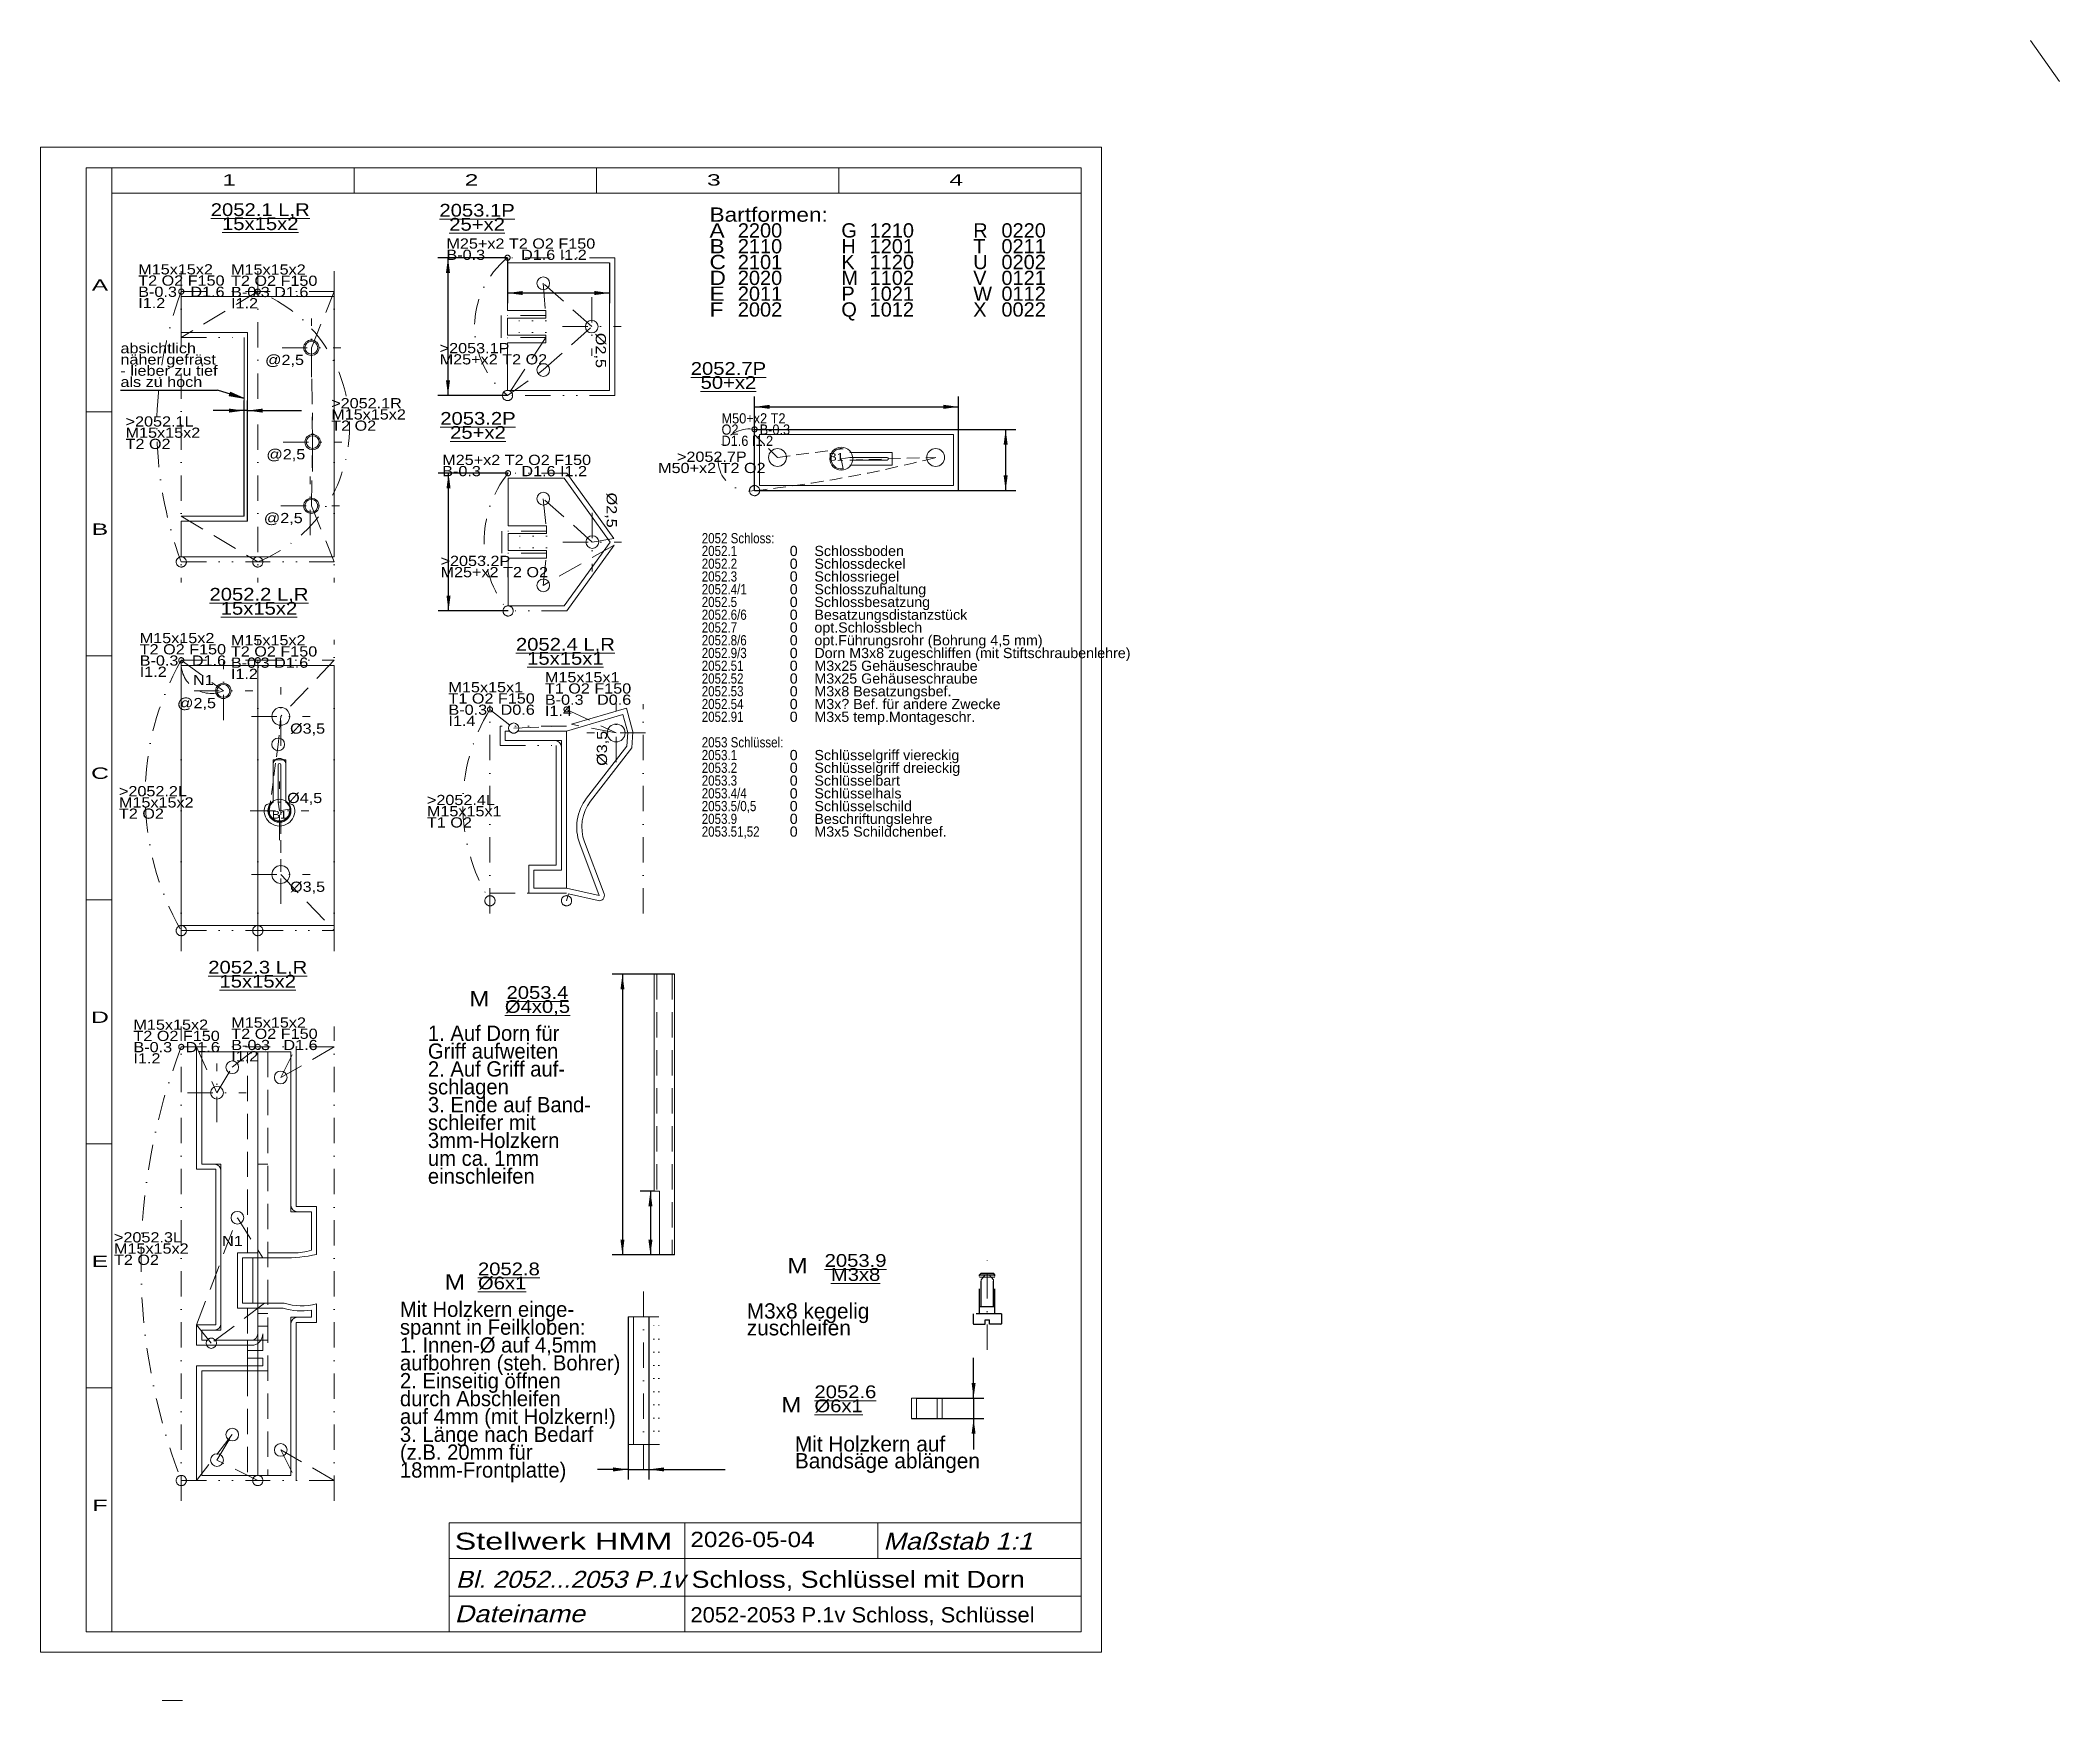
# Model space of a CAD drawing. Extents: x 1 to 397, y -8 to 317.
import ezdxf
from ezdxf.enums import TextEntityAlignment as Align

# ---------------------------------------------------------------- set-up
doc = ezdxf.new("R2010")
doc.units = 0
doc.header["$LTSCALE"] = 9.918776
for name, pattern in [('DASHDOT', [1, 0.5, -0.25, 0, -0.25]), ('DASHED', [0.75, 0.5, -0.25]), ('DIVIDE', [1.25, 0.5, -0.25, 0, -0.25, 0, -0.25]), ('DOT', [0.25, 0, -0.25]), ('HIDDEN', [0.375, 0.25, -0.125]), ('PHANTOM', [2.5, 1.25, -0.25, 0.25, -0.25, 0.25, -0.25])]:
    doc.linetypes.add(name, pattern=pattern)
for name, color, linetype, lineweight in [('2052_1_2_7_8 GEHÄUSE', 7, 'CONTINUOUS', 18), ('2052_1L', 30, 'CONTINUOUS', 13), ('2052_1R', 34, 'CONTINUOUS', 13), ('2052_2L', 30, 'CONTINUOUS', 13), ('2052_2R', 34, 'CONTINUOUS', 13), ('2052_2R~A', 5, 'CONTINUOUS', 13), ('2052_3 RIEGEL', 230, 'CONTINUOUS', 18), ('2052_3L', 30, 'CONTINUOUS', 13), ('2052_3R', 34, 'CONTINUOUS', 13), ('2052_4 ZUHALTUNG', 94, 'CONTINUOUS', 18), ('2052_4L', 30, 'CONTINUOUS', 13), ('2052_4R', 34, 'CONTINUOUS', 13), ('2052_5_6 BESATZUNG', 8, 'CONTINUOUS', 18), ('2052_5Y', 30, 'CONTINUOUS', 13), ('2052_7P', 30, 'CONTINUOUS', 13), ('2052_7P~A', 5, 'CONTINUOUS', 13), ('2052___ SCHLOSS MIT DORN', 190, 'CONTINUOUS', 13), ('2053_1-4 SCHLÜSSEL', 190, 'CONTINUOUS', 18), ('2053_1P', 11, 'CONTINUOUS', 13), ('2053_2P', 11, 'CONTINUOUS', 13), ('BEMASSUNG', 7, 'CONTINUOUS', 25), ('BESCHRIFTUNG', 7, 'CONTINUOUS', 25), ('HILFSLINIEN', 3, 'CONTINUOUS', 0), ('KONSTRUKTION', 7, 'CONTINUOUS', 0), ('MASSGRENZEN', 172, 'CONTINUOUS', 25), ('MASSLINIEN', 172, 'CONTINUOUS', 25), ('MASSTEXTE', 212, 'CONTINUOUS', 25), ('MITTELLINIEN', 5, 'DASHDOT', 13), ('PFADE', 30, 'CONTINUOUS', 13), ('STANDARD', 7, 'CONTINUOUS', 0), ('UNSICHTBARE', 92, 'DASHED', 25)]:
    doc.layers.add(name, color=color, linetype=linetype, lineweight=lineweight)
doc.styles.add('Arial', font='arial.ttf')

msp = doc.modelspace()

# ---------------------------------------------------------------- texts
at = {"layer": '2052_1L', "insert": (20.18, 264.48), "char_height": 2, "attachment_point": 7, "line_spacing_factor": 0.66, "style": 'Arial'}
msp.add_mtext('\\W1.135084;M15x15x2 \\PT2 O2 F150\\PB-0.3   D1.6\\PI1.2', dxfattribs=at)
at = {"layer": '2052_1R', "insert": (38.37, 264.44), "char_height": 2, "attachment_point": 7, "line_spacing_factor": 0.66, "style": 'Arial'}
msp.add_mtext('\\W1.135084;M15x15x2 \\PT2 O2 F150\\PB-0.3 D1.6\\PI1.2', dxfattribs=at)
at = {"layer": '2052_2L', "linetype": 'PHANTOM', "style": 'Arial', "width": 1.135027}
msp.add_text('N1', height=2, dxfattribs=at).set_placement((30.91, 190.58))
at = {"layer": '2052_2L', "insert": (20.47, 192.2), "char_height": 2, "attachment_point": 7, "line_spacing_factor": 0.66, "style": 'Arial'}
msp.add_mtext('\\W1.135084;M15x15x2 \\PT2 O2 F150\\PB-0.3   D1.6\\PI1.2', dxfattribs=at)
at = {"layer": '2052_2R', "insert": (38.34, 191.78), "char_height": 2, "attachment_point": 7, "line_spacing_factor": 0.66, "style": 'Arial'}
msp.add_mtext('\\W1.135084;M15x15x2 \\PT2 O2 F150\\PB-0.3 D1.6\\PI1.2', dxfattribs=at)
at = {"layer": '2052_2R~A', "style": 'Arial', "width": 1.13502}
msp.add_text('B1', height=1.5, dxfattribs=at).set_placement((46.39, 164.43))
at = {"layer": '2052_3L', "linetype": 'DASHED', "style": 'Arial', "width": 1.135027}
msp.add_text('N1', height=2, dxfattribs=at).set_placement((38.65, 81.61), align=Align.MIDDLE_CENTER)
at = {"layer": '2052_3L', "insert": (19.24, 116.42), "char_height": 2, "attachment_point": 7, "line_spacing_factor": 0.66, "style": 'Arial'}
msp.add_mtext('\\W1.135084;M15x15x2 \\PT2 O2 F150\\PB-0.3   D1.6\\PI1.2', dxfattribs=at)
at = {"layer": '2052_3R', "insert": (38.42, 116.84), "char_height": 2, "attachment_point": 7, "line_spacing_factor": 0.66, "style": 'Arial'}
msp.add_mtext('\\W1.135084;M15x15x2 \\PT2 O2 F150\\PB-0.3   D1.6\\PI1.2', dxfattribs=at)
at = {"layer": '2052_4L', "insert": (80.98, 182.56), "char_height": 2, "attachment_point": 7, "line_spacing_factor": 0.66, "style": 'Arial'}
msp.add_mtext('\\W1.135085;M15x15x1\\PT1 O2 F150\\PB-0.3   D0.6\\PI1.4', dxfattribs=at)
at = {"layer": '2052_4R', "insert": (99.88, 184.52), "char_height": 2, "attachment_point": 7, "line_spacing_factor": 0.66, "style": 'Arial'}
msp.add_mtext('\\W1.135085;M15x15x1\\PT1 O2 F150\\PB-0.3   D0.6\\PI1.4', dxfattribs=at)
at = {"layer": '2052_7P', "insert": (134.5, 237.44), "char_height": 2, "attachment_point": 7, "line_spacing_factor": 0.66, "style": 'Arial'}
msp.add_mtext('\\W0.891762;M50+x2 T2\\PO2      B-0.3 \\PD1.6 I1.2', dxfattribs=at)
at = {"layer": '2052_7P~A', "style": 'Arial', "width": 1.13502}
msp.add_text('B1', height=1.5, dxfattribs=at).set_placement((155.5, 234.56))
at = {"layer": '2052___ SCHLOSS MIT DORN', "style": 'Arial', "width": 1.135019}
for p in [(85.05, 127.62), (147.4, 75.31), (80.26, 72.11), (146.2, 48.02)]:
    msp.add_text('M', height=3, dxfattribs=at).set_placement(p)
at = {"layer": '2052___ SCHLOSS MIT DORN', "style": 'Arial'}
for s, insert, char_height, attachment_point, line_spacing_factor in [('\\W1.135101;\\L2052.1 L,R\\P15x15x2', (44.09, 282.38), 2.5, 5, 0.66), ('\\W1.135098;\\L2053.1P\\P25+x2', (86.59, 282.26), 2.5, 5, 0.66), ('\\W1.135110;>2053.1P\\PM25+x2 T2 O2', (79.26, 253.41), 2, 7, 0.66), ('\\W1.135098;\\L2052.7P\\P50+x2', (135.85, 251.25), 2.5, 5, 0.66), ('\\W1.135145;>2052.1L\\PM15x15x2\\PT2 O2', (17.7, 236.83), 2, 7, 0.66), ('\\W1.135098;\\L2053.2P\\P25+x2', (86.76, 241.47), 2.5, 5, 0.66), ('\\W1.135110;>2052.7P\\PM50+x2 T2 O2', (132.6, 234.23), 2, 5, 0.66), ('\\W0.810867;2052 Schloss:\\P2052.1\\P2052.2\\P2052.3\\P2052.4/1\\P2052.5\\P2052.6/6\\P2052.7\\P2052.8/6\\P2052.9/3\\P2052.51\\P2052.52\\P2052.53\\P2052.54\\P2052.91\\P\\P2053 Schlüssel:\\P2053.1\\P2053.2\\P2053.3\\P2053.4/4\\P2053.5/0,5\\P2053.9\\P2053.51,52', (130.62, 220.38), 2, 1, 0.75), ('\\W1.000000;\\P0\\P0\\P0\\P0\\P0\\P0\\P0\\P0\\P0\\P0\\P0\\P0\\P0\\P0\\P\\P\\P0\\P0\\P0\\P0\\P0\\P0\\P0', (147.87, 220.38), 2, 1, 0.75), ('\\W1.000000;\\PSchlossboden\\PSchlossdeckel\\PSchlossriegel\\PSchlosszuhaltung\\PSchlossbesatzung\\PBesatzungsdistanzstück\\Popt.Schlossblech\\Popt.Führungsrohr (Bohrung 4,5 mm)\\PDorn M3x8 zugeschliffen (mit Stiftschraubenlehre)\\PM3x25 Gehäuseschraube \\PM3x25 Gehäuseschraube \\PM3x8 Besatzungsbef.   \\PM3x? Bef. für andere Zwecke\\PM3x5 temp.Montageschr.\\P\\P\\PSchlüsselgriff viereckig\\PSchlüsselgriff dreieckig\\PSchlüsselbart\\PSchlüsselhals\\PSchlüsselschild\\PBeschriftungslehre\\PM3x5 Schildchenbef.   \\P', (152.7, 220.38), 2, 1, 0.75), ('\\W1.135110;>2053.2P\\PM25+x2 T2 O2', (79.43, 211.7), 2, 7, 0.66), ('\\W1.135101;\\L2052.2 L,R\\P15x15x2', (43.84, 206.99), 2.5, 5, 0.66), ('\\W1.135101;\\L2052.4 L,R\\P15x15x1', (103.9, 197.18), 2.5, 5, 0.66), ('\\W1.135145;>2052.2L\\PM15x15x2\\PT2 O2', (16.4, 164.36), 2, 7, 0.66), ('\\W1.135145;>2052.4L\\PM15x15x1\\PT1 O2', (76.76, 162.64), 2, 7, 0.66), ('\\W1.135101;\\L2052.3 L,R\\P15x15x2', (43.6, 133.89), 2.5, 5, 0.66), ('\\W1.135138;\\L2053.4\\PØ4x0,5', (98.42, 128.72), 2.5, 5, 0.66), ('\\W1.135145;>2052.3L\\PM15x15x2\\PT2 O2', (15.43, 76.91), 2, 7, 0.66), ('\\W1.135138;\\L2052.8\\PØ6x1', (86.76, 72.05), 2.5, 7, 0.66), ('\\W1.135138;\\L2053.9\\PM3x8', (160.77, 76.41), 2.5, 5, 0.66), ('\\W1.135138;\\L2052.6\\PØ6x1', (152.71, 47.97), 2.5, 7, 0.66)]:
    msp.add_mtext(s, dxfattribs=dict(at, insert=insert, char_height=char_height, attachment_point=attachment_point, line_spacing_factor=line_spacing_factor))
at = {"layer": '2053_1P', "insert": (80.58, 273.9), "char_height": 2, "attachment_point": 7, "line_spacing_factor": 0.66, "style": 'Arial'}
msp.add_mtext('\\W1.135099;M25+x2 T2 O2 F150\\PB-0.3        D1.6 I1.2', dxfattribs=at)
at = {"layer": '2053_2P', "insert": (79.76, 231.5), "char_height": 2, "attachment_point": 7, "line_spacing_factor": 0.66, "style": 'Arial'}
msp.add_mtext('\\W1.135099;M25+x2 T2 O2 F150\\PB-0.3         D1.6 I1.2', dxfattribs=at)
at = {"layer": 'BESCHRIFTUNG', "style": 'Arial', "width": 1.135086}
for s, rotation, p in [('Ø2,5', 270, (109.85, 259.62)), ('Ø2,5', 270, (111.98, 228.31)), ('Ø3,5', 90, (112.06, 174.75))]:
    msp.add_text(s, height=2, rotation=rotation, dxfattribs=at).set_placement(p)
for s, p in [('Ø3,5', (49.93, 181.06)), ('Ø4,5', (49.36, 167.46)), ('Ø3,5', (49.93, 150.06))]:
    msp.add_text(s, height=2, dxfattribs=at).set_placement(p)
at = {"layer": 'BESCHRIFTUNG', "style": 'Arial'}
for s, height, width, p in [('Stellwerk HMM', 3.325, 1.365378, (82.2, 24.44)), ('2026-05-04', 3, 1.135137, (128.4, 24.62)), ('2052-2053 P.1v Schloss, Schlüssel', 3, 1.026846, (128.4, 9.85))]:
    msp.add_text(s, height=height, dxfattribs=dict(at, width=width)).set_placement(p, align=Align.TOP_LEFT)
at = {"layer": 'BESCHRIFTUNG', "style": 'Arial', "oblique": 15}
for s, width, p in [('Maßstab 1:1', 1.134935, (166.2, 24.44)), ('Bl. 2052...2053 P.1v', 1.072852, (82.42, 16.96)), ('Dateiname', 1.135074, (82.2, 10.22))]:
    msp.add_text(s, height=3.325, dxfattribs=dict(at, width=width)).set_placement(p, align=Align.TOP_LEFT)
at = {"layer": 'BESCHRIFTUNG', "attachment_point": 1, "style": 'Arial'}
for s, insert, char_height, line_spacing_factor in [('\\W1.135076;Bartformen:\\PA\\PB\\PC\\PD\\PE\\PF', (132.15, 284.21), 2.8, 0.664286), ('\\W1.000000;\\P2200\\P2110\\P2101\\P2020\\P2011\\P2002', (137.69, 284.21), 2.8, 0.664286), ('\\W1.000000;\\PG\\PH\\PK\\PM\\PP\\PQ', (157.98, 284.21), 2.8, 0.664286), ('\\W1.000000;\\P1210\\P1201\\P1120\\P1102\\P1021\\P1012', (163.52, 284.21), 2.8, 0.664286), ('\\W1.000000;\\PR\\PT\\PU\\PV\\PW\\PX', (183.83, 284.21), 2.8, 0.664286), ('\\W1.000000;\\P0220\\P0211\\P0202\\P0121\\P0112\\P0022', (189.36, 284.21), 2.8, 0.664286), ('\\W0.945986;1. Auf Dorn für\\PGriff aufweiten\\P2. Auf Griff auf-\\Pschlagen\\P3. Ende auf Band-\\Pschleifer mit\\P3mm-Holzkern\\Pum ca. 1mm\\Peinschleifen', (76.95, 123.85), 3, 0.7), ('\\W0.945946;Mit Holzkern einge-\\Pspannt in Feilkloben:\\P1. Innen-Ø auf 4,5mm \\Paufbohren (steh. Bohrer)\\P2. Einseitig öffnen\\Pdurch Abschleifen\\Pauf 4mm (mit Holzkern!)\\P3. Länge nach Bedarf \\P(z.B. 20mm für\\P18mm-Frontplatte)', (71.47, 69.74), 3, 0.7), ('\\W1.134980;Schloss, Schlüssel mit Dorn\\P', (128.62, 16.96), 3.325, 0.66)]:
    msp.add_mtext(s, dxfattribs=dict(at, insert=insert, char_height=char_height, line_spacing_factor=line_spacing_factor))
at = {"layer": 'BESCHRIFTUNG', "linetype": 'HIDDEN', "line_spacing_factor": 0.66, "style": 'Arial'}
for s, insert, char_height, attachment_point in [('\\W1.135044;absichtlich\\Pnäher gefräst\\P- lieber zu tief\\Pals zu hoch', (16.69, 248.99), 2, 7), ('\\W0.972809;M3x8 kegelig \\Pzuschleifen', (139.45, 63.07), 3, 7), ('\\W0.972781;Mit Holzkern auf\\PBandsäge ablängen', (148.88, 43.35), 3, 1)]:
    msp.add_mtext(s, dxfattribs=dict(at, insert=insert, char_height=char_height, attachment_point=attachment_point))
at = {"layer": 'PFADE', "insert": (58, 240.41), "char_height": 2, "attachment_point": 7, "line_spacing_factor": 0.66, "style": 'Arial'}
msp.add_mtext('\\W1.135110;>2052.1R\\PM15x15x2\\PT2 O2', dxfattribs=at)
at = {"layer": 'STANDARD', "style": 'Arial'}
for s, width, p in [('1', 1.547923, (38, 290.72)), ('2', 1.547922, (85.5, 290.72)), ('3', 1.547923, (133, 290.72)), ('4', 1.547923, (180.5, 290.72)), ('A', 1.547987, (12.68, 270.1)), ('B', 1.547987, (12.68, 222.26)), ('C', 1.548103, (12.68, 174.43)), ('D', 1.548104, (12.68, 126.6)), ('E', 1.547987, (12.68, 78.76)), ('F', 1.547769, (12.68, 30.93))]:
    msp.add_text(s, height=2.23, dxfattribs=dict(at, width=width)).set_placement(p, align=Align.TOP_CENTER)

# ---------------------------------------------------------------- blocks, each defined once
blk = doc.blocks.new('D684288768')
at = {"layer": 'MASSGRENZEN'}
for points in [[(92.56, 267.43), (95.54, 267.83), (95.54, 267.04)], [(112.56, 267.43), (109.59, 267.04), (109.59, 267.83)]]:
    blk.add_solid(points, dxfattribs=at)
at = {"layer": 'MASSLINIEN', "color": 172}
for p, q in [((92.56, 274.35), (92.56, 265.43)), ((112.56, 273.35), (112.56, 265.43)), ((112.56, 267.43), (92.56, 267.43))]:
    blk.add_line(p, q, dxfattribs=at)
blk = doc.blocks.new('D684289024')
at = {"layer": 'MASSGRENZEN'}
for points in [[(80.89, 274.35), (81.28, 271.38), (80.49, 271.38)], [(80.89, 247.35), (80.49, 250.33), (81.28, 250.33)]]:
    blk.add_solid(points, dxfattribs=at)
at = {"layer": 'MASSLINIEN', "color": 172}
for p, q in [((92.56, 274.35), (78.89, 274.35)), ((80.89, 247.35), (80.89, 274.35)), ((92.56, 247.35), (78.89, 247.35))]:
    blk.add_line(p, q, dxfattribs=at)
blk = doc.blocks.new('D684288512')
at = {"layer": 'MASSGRENZEN'}
for points in [[(80.99, 232.12), (81.39, 229.15), (80.6, 229.15)], [(80.99, 205.12), (80.6, 208.1), (81.39, 208.1)]]:
    blk.add_solid(points, dxfattribs=at)
at = {"layer": 'MASSLINIEN', "color": 172}
for p, q in [((92.67, 232.12), (78.99, 232.12)), ((80.99, 205.12), (80.99, 232.12)), ((92.67, 205.12), (78.99, 205.12))]:
    blk.add_line(p, q, dxfattribs=at)
blk = doc.blocks.new('@2.5l', base_point=(76.26, 279.02))
at = {"layer": 'MITTELLINIEN'}
for p, q in [((76.26, 273.27), (76.26, 284.77)), ((70.51, 279.02), (82.01, 279.02))]:
    blk.add_line(p, q, dxfattribs=at)
at = {"layer": 'BESCHRIFTUNG', "style": 'Arial', "width": 1.135113}
blk.add_text('@2,5', height=2, dxfattribs=at).set_placement((67.19, 275.63))
blk = doc.blocks.new('X', base_point=(104.55, 209.85))
at = {"layer": 'MITTELLINIEN'}
for p, q in [((104.55, 204.1), (104.55, 215.6)), ((98.8, 209.85), (110.3, 209.85))]:
    blk.add_line(p, q, dxfattribs=at)
blk = doc.blocks.new('D684288256')
at = {"layer": 'MASSGRENZEN'}
for points in [[(115.08, 133.89), (115.47, 130.92), (114.69, 130.92)], [(115.08, 78.89), (114.69, 81.87), (115.47, 81.87)]]:
    blk.add_solid(points, dxfattribs=at)
at = {"layer": 'MASSLINIEN', "color": 172}
for p, q in [((125.31, 133.89), (113.08, 133.89)), ((115.08, 133.89), (115.08, 78.89)), ((125.31, 78.89), (113.08, 78.89))]:
    blk.add_line(p, q, dxfattribs=at)
blk = doc.blocks.new('D684288000')
at = {"layer": 'MASSGRENZEN'}
for points in [[(183.9, 50.8), (183.51, 53.78), (184.29, 53.78)], [(183.9, 46.8), (184.29, 43.83), (183.51, 43.83)]]:
    blk.add_solid(points, dxfattribs=at)
at = {"layer": 'MASSLINIEN', "color": 172}
for p, q in [((183.9, 50.8), (183.9, 58.7)), ((172.73, 50.8), (185.9, 50.8)), ((183.9, 50.8), (183.9, 46.8)), ((171.73, 46.8), (185.9, 46.8)), ((183.9, 46.8), (183.9, 40.76))]:
    blk.add_line(p, q, dxfattribs=at)
blk = doc.blocks.new('D684287488')
at = {"layer": 'MASSGRENZEN'}
for points in [[(116.23, 36.84), (113.26, 36.45), (113.26, 37.23)], [(120.23, 36.84), (123.2, 37.23), (123.2, 36.45)]]:
    blk.add_solid(points, dxfattribs=at)
at = {"layer": 'MASSLINIEN', "color": 172}
for p, q in [((116.23, 66.75), (116.23, 34.84)), ((120.23, 66.75), (120.23, 34.84)), ((116.23, 36.84), (110.19, 36.84)), ((116.23, 36.84), (120.23, 36.84)), ((120.23, 36.84), (135.18, 36.84))]:
    blk.add_line(p, q, dxfattribs=at)
blk = doc.blocks.new('D684300032')
at = {"layer": 'MASSGRENZEN'}
for points in [[(40.91, 244.39), (37.94, 243.99), (37.94, 244.78)], [(41.61, 244.39), (44.58, 244.78), (44.58, 243.99)]]:
    blk.add_solid(points, dxfattribs=at)
at = {"layer": 'MASSLINIEN', "color": 172}
for p, q in [((40.91, 223.72), (40.91, 246.39)), ((41.61, 222.72), (41.61, 246.39)), ((40.91, 244.39), (34.87, 244.39)), ((41.61, 244.39), (40.91, 244.39)), ((41.61, 244.39), (52.15, 244.39))]:
    blk.add_line(p, q, dxfattribs=at)
blk = doc.blocks.new('D684290816')
at = {"layer": 'MASSGRENZEN'}
for points in [[(140.97, 245.12), (143.95, 245.52), (143.95, 244.73)], [(180.97, 245.12), (178, 244.73), (178, 245.52)]]:
    blk.add_solid(points, dxfattribs=at)
at = {"layer": 'MASSLINIEN', "color": 172}
for p, q in [((140.97, 228.7), (140.97, 247.12)), ((180.97, 228.7), (180.97, 247.12)), ((140.97, 245.12), (180.97, 245.12))]:
    blk.add_line(p, q, dxfattribs=at)
blk = doc.blocks.new('D684299008')
at = {"layer": 'MASSGRENZEN'}
for points in [[(190.18, 240.7), (190.58, 237.72), (189.79, 237.72)], [(190.18, 228.7), (189.79, 231.67), (190.58, 231.67)]]:
    blk.add_solid(points, dxfattribs=at)
at = {"layer": 'MASSLINIEN', "color": 172}
for p, q in [((140.97, 240.7), (192.18, 240.7)), ((190.18, 240.7), (190.18, 228.7)), ((140.97, 228.7), (192.18, 228.7))]:
    blk.add_line(p, q, dxfattribs=at)
blk = doc.blocks.new('D362058752')
at = {"layer": 'MASSGRENZEN'}
for points in [[(120.56, 91.39), (120.96, 88.42), (120.17, 88.42)], [(120.56, 78.89), (120.17, 81.87), (120.96, 81.87)]]:
    blk.add_solid(points, dxfattribs=at)
at = {"layer": 'MASSLINIEN', "color": 172}
for p, q in [((121.31, 91.39), (118.56, 91.39)), ((120.56, 91.39), (120.56, 78.89)), ((122.31, 78.89), (118.56, 78.89))]:
    blk.add_line(p, q, dxfattribs=at)
blk = doc.blocks.new('_A328129760', base_point=(16.69, 246.74))
at = {"layer": '2052_5Y', "linetype": 'CONTINUOUS'}
blk.add_hatch(color=172, dxfattribs=at).paths.add_polyline_path([(38.03, 247.27), (40.98, 246.74), (38.27, 248.01)])
at = {"layer": '2052_5Y', "color": 7, "linetype": 'CONTINUOUS', "lineweight": 25}
for p in [(16.69, 248.41), (40.98, 246.74)]:
    blk.add_line(p, (35.73, 248.41), dxfattribs=at)
at = {"layer": '2052_5Y', "color": 172, "linetype": 'CONTINUOUS', "lineweight": 0}
for p, q in [((38.27, 248.01), (38.03, 247.27)), ((38.03, 247.27), (40.98, 246.74)), ((40.98, 246.74), (38.27, 248.01))]:
    blk.add_line(p, q, dxfattribs=at)

# ---------------------------------------------------------------- linework, layer by layer
at = {"layer": '2052_1_2_7_8 GEHÄUSE', "lineweight": 0}
for p, q in [((58.61, 266.72), (28.61, 266.72)), ((58.61, 215.72), (58.61, 266.72)), ((28.61, 259.72), (41.61, 259.72)), ((41.61, 259.72), (41.61, 222.72)), ((159.66, 236.2), (167.97, 236.2)), ((159.66, 233.7), (167.97, 233.7)), ((167.97, 233.7), (167.97, 236.2)), ((141.97, 229.7), (179.97, 229.7)), ((41.61, 222.72), (28.61, 222.72)), ((28.61, 215.72), (58.61, 215.72)), ((28.61, 194.45), (58.61, 194.45)), ((43.61, 143.45), (43.61, 194.45)), ((58.61, 194.45), (58.61, 143.45)), ((46.61, 175.95), (49.11, 175.95)), ((46.61, 167.63), (46.61, 175.95)), ((49.11, 167.63), (49.11, 175.95)), ((58.61, 143.45), (28.61, 143.45))]:
    msp.add_line(p, q, dxfattribs=at)
at = {"layer": '2052_1_2_7_8 GEHÄUSE'}
for p, q in [((28.61, 266.72), (28.61, 259.72)), ((141.97, 239.7), (141.97, 229.7)), ((141.97, 239.7), (179.97, 239.7)), ((179.97, 229.7), (179.97, 239.7)), ((28.61, 222.72), (28.61, 215.72)), ((28.61, 143.45), (28.61, 194.45)), ((185.39, 74.01), (186.19, 75.01)), ((185.39, 68.81), (185.39, 74.01)), ((186.19, 75.01), (186.98, 75.01)), ((187.78, 74.01), (186.98, 75.01)), ((187.78, 68.81), (187.78, 74.01)), ((120.23, 41.75), (120.23, 66.75))]:
    msp.add_line(p, q, dxfattribs=at)
at = {"layer": '2052_1_2_7_8 GEHÄUSE', "color": 7, "lineweight": 0}
for p, q in [((116.23, 41.75), (116.23, 66.75)), ((116.23, 66.75), (122.23, 66.75)), ((117.23, 41.75), (117.23, 66.75)), ((116.23, 41.75), (122.23, 41.75))]:
    msp.add_line(p, q, dxfattribs=at)
at = {"layer": '2052_1_2_7_8 GEHÄUSE', "linetype": 'DOT', "lineweight": 0}
for p, q in [((121.23, 41.75), (121.23, 66.75)), ((122.23, 41.75), (122.23, 66.75))]:
    msp.add_line(p, q, dxfattribs=at)
at = {"layer": '2052_1_2_7_8 GEHÄUSE', "lineweight": 0}
for centre, radius in [((54.11, 256.72), 1.5), ((54.36, 238.22), 1.5), ((54.11, 225.72), 1.5), ((36.86, 189.45), 1.5), ((48.11, 184.45), 1.75), ((48.11, 153.45), 1.75)]:
    msp.add_circle(centre, radius, dxfattribs=at)
at = {"layer": '2052_1_2_7_8 GEHÄUSE', "linetype": 'DASHED'}
msp.add_arc((47.86, 174.95), 1.25, 0, 180, dxfattribs=at)
at = {"layer": '2052_1_2_7_8 GEHÄUSE'}
for centre, radius, start, end in [((47.86, 165.95), 3, 170, 370), ((45.89, 166.29), 1, 71.5179, 170), ((49.83, 166.29), 1, 10, 108.4821)]:
    msp.add_arc(centre, radius, start, end, dxfattribs=at)
at = {"layer": '2052_1_2_7_8 GEHÄUSE', "lineweight": 0}
msp.add_arc((47.86, 165.95), 2.1, 126.5296, 413.4704, dxfattribs=at)
at = {"layer": '2052_1L', "linetype": 'DIVIDE'}
for p, q in [((28.61, 267.72), (43.61, 267.72)), ((28.61, 258.72), (40.91, 258.72)), ((28.61, 214.72), (43.61, 214.72))]:
    msp.add_line(p, q, dxfattribs=at)
at = {"layer": '2052_1L', "linetype": 'DASHED'}
for p, q in [((43.61, 267.72), (28.61, 258.72)), ((28.61, 223.72), (43.61, 214.72))]:
    msp.add_line(p, q, dxfattribs=at)
at = {"layer": '2052_1L'}
for p, q in [((40.91, 258.72), (40.91, 223.72)), ((40.91, 223.72), (28.61, 223.72))]:
    msp.add_line(p, q, dxfattribs=at)
at = {"layer": '2052_1L', "linetype": 'PHANTOM'}
for centre, radius in [((28.61, 267.72), 0.5), ((28.61, 214.72), 1)]:
    msp.add_circle(centre, radius, dxfattribs=at)
at = {"layer": '2052_1R', "linetype": 'DIVIDE'}
for p, q in [((58.61, 267.72), (43.61, 267.72)), ((58.61, 214.72), (43.61, 214.72))]:
    msp.add_line(p, q, dxfattribs=at)
at = {"layer": '2052_1R', "linetype": 'DASHED'}
for p, q in [((54.11, 256.72), (58.61, 267.72)), ((54.36, 238.22), (54.11, 256.72)), ((54.11, 225.72), (54.36, 238.22)), ((54.11, 225.72), (58.61, 214.72))]:
    msp.add_line(p, q, dxfattribs=at)
at = {"layer": '2052_1R', "linetype": 'PHANTOM'}
for centre, radius in [((43.61, 267.72), 0.5), ((43.61, 214.72), 1)]:
    msp.add_circle(centre, radius, dxfattribs=at)
at = {"layer": '2052_1R'}
for centre in [(54.11, 256.72), (54.36, 238.22), (54.11, 225.72)]:
    msp.add_circle(centre, 1.25, dxfattribs=at)
at = {"layer": '2052_2L', "linetype": 'DIVIDE'}
for p, q in [((28.61, 195.45), (43.61, 195.45)), ((28.61, 142.45), (43.61, 142.45))]:
    msp.add_line(p, q, dxfattribs=at)
at = {"layer": '2052_2L', "linetype": 'DASHED'}
for p, q in [((28.61, 195.45), (36.86, 189.45)), ((43.61, 195.45), (43.61, 142.45))]:
    msp.add_line(p, q, dxfattribs=at)
at = {"layer": '2052_2L', "linetype": 'PHANTOM'}
for centre, radius in [((28.61, 195.45), 0.5), ((28.61, 142.45), 1)]:
    msp.add_circle(centre, radius, dxfattribs=at)
at = {"layer": '2052_2L'}
msp.add_circle((36.86, 189.45), 1.25, dxfattribs=at)
at = {"layer": '2052_2L', "linetype": 'DASHED'}
msp.add_arc((34.48, 194.84), 5.9, 174.0999, 293.8454, dxfattribs=at)
at = {"layer": '2052_2R', "linetype": 'DIVIDE'}
for p, q in [((43.61, 195.45), (58.61, 195.45)), ((43.61, 142.45), (58.61, 142.45))]:
    msp.add_line(p, q, dxfattribs=at)
at = {"layer": '2052_2R', "linetype": 'DASHED'}
for p, q in [((58.61, 195.45), (48.11, 184.45)), ((48.11, 153.45), (58.61, 142.45))]:
    msp.add_line(p, q, dxfattribs=at)
at = {"layer": '2052_2R', "linetype": 'HIDDEN'}
for p, q in [((48.11, 184.45), (47.61, 178.95)), ((47.61, 178.95), (45.89, 166.29)), ((49.83, 166.29), (47.86, 165.95)), ((48.11, 167.63), (48.11, 153.45))]:
    msp.add_line(p, q, dxfattribs=at)
at = {"layer": '2052_2R'}
for p, q in [((47.61, 167.63), (47.61, 174.95)), ((48.11, 167.63), (48.11, 174.95)), ((47.61, 167.63), (47.86, 165.95))]:
    msp.add_line(p, q, dxfattribs=at)
at = {"layer": '2052_2R', "linetype": 'PHANTOM'}
for centre, radius in [((43.61, 195.45), 0.5), ((43.61, 142.45), 1)]:
    msp.add_circle(centre, radius, dxfattribs=at)
at = {"layer": '2052_2R'}
for centre, radius in [((48.11, 184.45), 1.75), ((47.61, 178.95), 1.25), ((47.86, 165.95), 2.25), ((48.11, 153.45), 1.75)]:
    msp.add_circle(centre, radius, dxfattribs=at)
msp.add_arc((47.86, 174.95), 0.25, 0, 180, dxfattribs=at)
at = {"layer": '2052_2R~A'}
msp.add_arc((47.86, 165.95), 2, 170, 370, dxfattribs=at)
at = {"layer": '2052_3 RIEGEL'}
for p, q in [((43.61, 118.67), (32.61, 118.67)), ((32.61, 96.67), (32.61, 118.67)), ((50.11, 118.67), (43.61, 118.67)), ((43.61, 79.29), (43.61, 118.67)), ((43.61, 35.67), (43.61, 69.17)), ((43.61, 35.67), (43.61, 68.42)), ((32.61, 62.17), (32.61, 64.17)), ((32.61, 64.17), (36.38, 64.17)), ((41.61, 62.17), (41.61, 56.17)), ((32.61, 35.67), (32.61, 56.17)), ((50.11, 35.67), (43.61, 35.67))]:
    msp.add_line(p, q, dxfattribs=at)
at = {"layer": '2052_3 RIEGEL', "linetype": 'DASHED'}
for p, q in [((41.61, 79.29), (41.61, 118.67)), ((41.61, 68.42), (41.61, 62.17)), ((41.61, 56.17), (41.61, 35.67))]:
    msp.add_line(p, q, dxfattribs=at)
at = {"layer": '2052_3 RIEGEL', "lineweight": 0}
for p, q in [((43.61, 118.67), (43.61, 62.17)), ((50.11, 118.67), (50.11, 87.36)), ((32.61, 96.67), (36.38, 96.67)), ((36.38, 64.17), (36.38, 96.67)), ((45.61, 96.67), (43.61, 96.67)), ((50.11, 87.36), (54.11, 87.36)), ((54.11, 87.36), (54.11, 79.79)), ((39.61, 68.42), (39.61, 79.29)), ((39.61, 79.29), (43.61, 79.29)), ((50.61, 79.29), (45.61, 79.29)), ((39.61, 68.42), (43.61, 68.42)), ((48.61, 68.42), (43.61, 68.42)), ((54.11, 68.08), (54.11, 66.67)), ((50.11, 66.67), (50.11, 35.67)), ((54.11, 66.67), (50.11, 66.67)), ((33.7, 62.17), (32.61, 62.17)), ((43.61, 62.17), (35.3, 62.17)), ((45.61, 62.17), (43.61, 62.17)), ((32.61, 56.17), (43.61, 56.17)), ((43.61, 56.17), (43.61, 35.67)), ((45.61, 56.17), (43.61, 56.17)), ((32.61, 35.67), (43.61, 35.67)), ((28.86, -8.47), (24.86, -8.47))]:
    msp.add_line(p, q, dxfattribs=at)
at = {"layer": '2052_3 RIEGEL', "linetype": 'DASHED', "lineweight": 0}
for p, q in [((45.61, 118.67), (45.61, 35.67)), ((45.61, 67.42), (43.61, 67.42)), ((45.61, 64.92), (43.61, 64.92))]:
    msp.add_line(p, q, dxfattribs=at)
at = {"layer": '2052_3 RIEGEL'}
for centre, radius, start, end in [((35.13, 95.42), 1.25, 0, 90), ((51.36, 88.61), 1.25, 180, 270), ((50.61, 91.79), 12.5, 270, 286.2602), ((52.11, 80.42), 12.5, 253.7398, 279.2069), ((35.13, 65.42), 1.25, 270, 360), ((42.36, 63.42), 1.25, 270, 360), ((51.36, 65.42), 1.25, 90, 180), ((34.5, 61.57), 1, 36.8699, 143.1301)]:
    msp.add_arc(centre, radius, start, end, dxfattribs=at)
at = {"layer": '2052_3L', "linetype": 'DIVIDE'}
for p, q in [((28.61, 119.67), (43.61, 119.67)), ((28.61, 34.67), (43.61, 34.67))]:
    msp.add_line(p, q, dxfattribs=at)
at = {"layer": '2052_3L', "linetype": 'DASHED'}
for p, q in [((31.61, 119.67), (35.61, 110.67)), ((38.61, 115.67), (43.61, 119.67)), ((35.61, 110.67), (38.61, 115.67)), ((31.61, 65.17), (39.61, 86.17)), ((39.61, 86.17), (44.63, 78.29)), ((44.92, 69.42), (34.5, 61.57)), ((31.61, 65.17), (34.5, 61.57)), ((38.61, 43.67), (31.61, 34.67)), ((35.61, 38.67), (38.61, 43.67)), ((43.61, 34.67), (35.61, 38.67))]:
    msp.add_line(p, q, dxfattribs=at)
at = {"layer": '2052_3L'}
for p, q in [((31.61, 95.67), (31.61, 119.67)), ((31.61, 95.67), (35.38, 95.67)), ((35.38, 65.17), (35.38, 95.67)), ((40.61, 69.42), (40.61, 78.29)), ((44.63, 78.29), (40.61, 78.29)), ((40.61, 69.42), (44.92, 69.42)), ((31.61, 65.17), (35.38, 65.17)), ((31.61, 61.17), (31.61, 65.17)), ((44.61, 60.17), (44.61, 63.42)), ((42.36, 61.17), (31.61, 61.17)), ((44.61, 60.17), (41.61, 60.17)), ((41.61, 60.17), (41.61, 58.67)), ((31.61, 57.17), (44.61, 57.17)), ((31.61, 34.67), (31.61, 57.17)), ((41.61, 58.67), (44.61, 58.67)), ((44.61, 57.17), (44.61, 58.67))]:
    msp.add_line(p, q, dxfattribs=at)
at = {"layer": '2052_3L', "linetype": 'PHANTOM'}
for centre, radius in [((28.61, 119.67), 0.5), ((28.61, 34.67), 1)]:
    msp.add_circle(centre, radius, dxfattribs=at)
at = {"layer": '2052_3L', "lineweight": 0}
for centre in [(38.61, 115.67), (35.61, 110.67), (39.61, 86.17), (38.61, 43.67), (35.61, 38.67)]:
    msp.add_circle(centre, 1.25, dxfattribs=at)
at = {"layer": '2052_3L'}
msp.add_circle((34.5, 61.57), 1, dxfattribs=at)
msp.add_arc((42.36, 63.42), 2.25, 270, 360, dxfattribs=at)
at = {"layer": '2052_3R', "linetype": 'DIVIDE'}
for p, q in [((58.61, 119.67), (43.61, 119.67)), ((58.61, 34.67), (43.61, 34.67))]:
    msp.add_line(p, q, dxfattribs=at)
at = {"layer": '2052_3R', "linetype": 'DASHED'}
for p, q in [((58.61, 119.67), (48.11, 113.67)), ((48.11, 113.67), (51.11, 119.67)), ((58.61, 34.67), (48.11, 40.67)), ((48.11, 40.67), (51.11, 34.67))]:
    msp.add_line(p, q, dxfattribs=at)
at = {"layer": '2052_3R'}
for p, q in [((51.11, 119.67), (51.11, 88.36)), ((51.11, 88.36), (55.11, 88.36)), ((55.11, 88.36), (55.11, 78.97)), ((42.61, 78.29), (42.61, 69.42)), ((48.61, 78.29), (42.61, 78.29)), ((48.76, 69.42), (42.61, 69.42)), ((55.11, 69.32), (55.11, 65.67)), ((51.11, 65.67), (51.11, 34.67)), ((55.11, 65.67), (51.11, 65.67))]:
    msp.add_line(p, q, dxfattribs=at)
at = {"layer": '2052_3R', "linetype": 'PHANTOM'}
for centre, radius in [((43.61, 119.67), 0.5), ((43.61, 34.67), 1)]:
    msp.add_circle(centre, radius, dxfattribs=at)
at = {"layer": '2052_3R', "lineweight": 0}
for centre in [(48.11, 113.67), (48.11, 40.67)]:
    msp.add_circle(centre, 1.25, dxfattribs=at)
at = {"layer": '2052_3R'}
for centre, radius, start, end in [((48.61, 109.79), 31.5, 270, 281.9085), ((52.11, 80.42), 11.5, 253.0426, 285.1217)]:
    msp.add_arc(centre, radius, start, end, dxfattribs=at)
at = {"layer": '2052_4 ZUHALTUNG'}
for p, q in [((115.16, 184.81), (104.12, 181.56)), ((116.11, 181.3), (115.16, 184.81)), ((92.12, 181.56), (92.12, 179.72)), ((92.96, 181.56), (92.12, 181.56)), ((92.12, 179.72), (103.12, 179.72)), ((104.12, 181.56), (94.56, 181.56)), ((103.12, 179.72), (103.12, 154.31)), ((104.12, 150.81), (104.12, 181.56)), ((115.95, 178.63), (108.04, 168.42)), ((116.11, 181.3), (115.95, 178.63)), ((110.54, 149.31), (106.7, 159.49)), ((110.54, 149.31), (104.12, 150.81))]:
    msp.add_line(p, q, dxfattribs=at)
at = {"layer": '2052_4 ZUHALTUNG', "lineweight": 0}
for p, q in [((97.7, 150.81), (97.7, 154.31)), ((97.7, 154.31), (103.12, 154.31)), ((97.7, 150.81), (104.12, 150.81))]:
    msp.add_line(p, q, dxfattribs=at)
at = {"layer": '2052_4 ZUHALTUNG'}
for centre, radius, start, end in [((93.76, 182.16), 1, 216.8699, 323.1301), ((101.87, 178.47), 1.25, 0, 90), ((115.36, 162.75), 9.25, 142.2478, 200.6612)]:
    msp.add_arc(centre, radius, start, end, dxfattribs=at)
at = {"layer": '2052_4L', "linetype": 'DASHED'}
for p, q in [((89.12, 185.81), (93.76, 182.16)), ((93.76, 182.16), (104.12, 182.56)), ((89.12, 149.81), (89.12, 148.31))]:
    msp.add_line(p, q, dxfattribs=at)
at = {"layer": '2052_4L', "linetype": 'DIVIDE'}
for p, q in [((104.12, 182.56), (91.12, 182.56)), ((91.12, 178.72), (102.12, 178.72)), ((89.12, 149.81), (104.12, 149.81))]:
    msp.add_line(p, q, dxfattribs=at)
at = {"layer": '2052_4L'}
for p, q in [((91.12, 182.56), (91.12, 178.72)), ((102.12, 178.72), (102.12, 155.31)), ((96.7, 155.31), (102.12, 155.31)), ((96.7, 149.81), (96.7, 155.31)), ((96.7, 149.81), (104.12, 149.81))]:
    msp.add_line(p, q, dxfattribs=at)
at = {"layer": '2052_4L', "linetype": 'PHANTOM'}
for centre, radius in [((89.12, 185.81), 0.5), ((89.12, 148.31), 1)]:
    msp.add_circle(centre, radius, dxfattribs=at)
at = {"layer": '2052_4L'}
msp.add_circle((93.76, 182.16), 1, dxfattribs=at)
at = {"layer": '2052_4R'}
for p, q in [((115.86, 186.06), (105.12, 182.9)), ((117.12, 181.4), (115.86, 186.06)), ((116.93, 178.27), (108.83, 167.8)), ((117.12, 181.4), (116.93, 178.27)), ((111.47, 149.67), (107.64, 159.84)), ((110.31, 148.34), (104.51, 149.7))]:
    msp.add_line(p, q, dxfattribs=at)
at = {"layer": '2052_4R', "linetype": 'DASHED'}
for p, q in [((104.12, 185.81), (113.85, 181.2)), ((113.85, 181.2), (105.12, 182.9)), ((104.51, 149.7), (104.12, 148.31))]:
    msp.add_line(p, q, dxfattribs=at)
at = {"layer": '2052_4R', "linetype": 'PHANTOM'}
for centre, radius in [((104.12, 185.81), 0.5), ((104.12, 148.31), 1)]:
    msp.add_circle(centre, radius, dxfattribs=at)
at = {"layer": '2052_4R'}
msp.add_circle((113.85, 181.2), 1.75, dxfattribs=at)
for centre, radius, start, end in [((115.36, 162.75), 8.25, 142.2478, 200.6612), ((110.54, 149.31), 1, 256.8414, 380.6612)]:
    msp.add_arc(centre, radius, start, end, dxfattribs=at)
at = {"layer": '2052_5_6 BESATZUNG'}
msp.add_line((391.03, 316.96), (396.75, 308.91), dxfattribs=at)
at = {"layer": '2052_5_6 BESATZUNG', "lineweight": 0}
for p, q in [((171.73, 46.8), (171.73, 50.8)), ((171.73, 50.8), (172.73, 50.8)), ((172.73, 46.8), (172.73, 50.8)), ((176.73, 46.8), (176.73, 50.8)), ((176.73, 50.8), (177.73, 50.8)), ((177.73, 46.8), (177.73, 50.8)), ((171.73, 46.8), (172.73, 46.8)), ((176.73, 46.8), (177.73, 46.8))]:
    msp.add_line(p, q, dxfattribs=at)
at = {"layer": '2052_7P', "linetype": 'DIVIDE'}
for p, q in [((140.97, 240.7), (180.97, 240.7)), ((140.97, 228.7), (180.97, 228.7))]:
    msp.add_line(p, q, dxfattribs=at)
at = {"layer": '2052_7P'}
for p, q in [((140.97, 239.7), (140.97, 228.7)), ((180.97, 228.7), (180.97, 240.7)), ((159.66, 235.2), (157.97, 234.95)), ((159.66, 235.2), (166.97, 235.2)), ((159.66, 234.7), (166.97, 234.7))]:
    msp.add_line(p, q, dxfattribs=at)
at = {"layer": '2052_7P', "linetype": 'HIDDEN'}
for p, q in [((145.47, 235.2), (140.97, 239.7)), ((145.47, 235.2), (158.32, 236.92)), ((158.32, 232.98), (157.97, 234.95)), ((159.66, 234.7), (176.47, 235.2))]:
    msp.add_line(p, q, dxfattribs=at)
at = {"layer": '2052_7P', "linetype": 'PHANTOM'}
for centre, radius in [((140.97, 240.7), 0.5), ((140.97, 228.7), 1)]:
    msp.add_circle(centre, radius, dxfattribs=at)
at = {"layer": '2052_7P', "lineweight": 0}
for centre in [(145.47, 235.2), (176.47, 235.2)]:
    msp.add_circle(centre, 1.75, dxfattribs=at)
at = {"layer": '2052_7P'}
msp.add_circle((157.97, 234.95), 2.25, dxfattribs=at)
at = {"layer": '2052_7P', "linetype": 'HIDDEN'}
msp.add_arc((113.79, 477.33), 250.12, 276.2385, 284.5131, dxfattribs=at)
at = {"layer": '2052_7P'}
msp.add_arc((166.97, 234.95), 0.25, 270, 450, dxfattribs=at)
at = {"layer": '2052_7P~A'}
msp.add_arc((157.97, 234.95), 2, 80, 280, dxfattribs=at)
at = {"layer": '2052___ SCHLOSS MIT DORN', "linetype": 'DASHDOT'}
for centre, radius, start, end in [((103.42, 260.85), 17.32, 128.7973, 231.2027), ((99.51, 241.22), 75.69, 159.5062, 200.4938), ((139.91, 234.7), 6.09, 79.9945, 280.0055), ((109.62, 218.62), 21.67, 141.4605, 218.5395), ((74.75, 168.95), 53.21, 150.1307, 209.8693), ((119.37, 167.06), 35.59, 148.215, 211.785), ((139.08, 77.17), 118.36, 158.9565, 201.0435)]:
    msp.add_arc(centre, radius, start, end, dxfattribs=at)
at = {"layer": '2053_1-4 SCHLÜSSEL'}
for p, q in [((92.56, 273.35), (92.56, 264)), ((112.56, 273.35), (92.56, 273.35)), ((112.56, 273.35), (112.56, 248.35)), ((100.06, 264), (92.56, 264)), ((92.56, 262.5), (92.56, 259.19)), ((100.06, 262.5), (92.56, 262.5)), ((100.06, 264), (100.06, 262.5)), ((100.06, 259.2), (92.56, 259.19)), ((100.07, 257.7), (92.56, 257.69)), ((92.56, 257.69), (92.56, 248.35)), ((100.06, 259.2), (100.07, 257.7)), ((112.56, 248.35), (92.56, 248.35)), ((103.67, 231.12), (92.67, 231.12)), ((92.67, 231.12), (92.67, 221.77)), ((103.67, 231.12), (112.67, 218.62)), ((100.17, 221.77), (92.67, 221.77)), ((100.17, 221.77), (100.17, 220.27)), ((100.17, 220.27), (92.67, 220.27)), ((92.67, 220.27), (92.67, 216.96)), ((112.67, 218.62), (103.67, 206.12)), ((100.17, 216.97), (92.67, 216.96)), ((100.18, 215.47), (92.67, 215.46)), ((92.67, 215.46), (92.67, 206.12)), ((100.17, 216.97), (100.18, 215.47)), ((103.67, 206.12), (92.67, 206.12))]:
    msp.add_line(p, q, dxfattribs=at)
at = {"layer": '2053_1-4 SCHLÜSSEL', "linetype": 'DOT'}
for p, q in [((100.06, 262), (92.56, 262)), ((100.06, 259.7), (92.56, 259.69)), ((100.17, 219.77), (92.67, 219.77)), ((100.17, 217.47), (92.67, 217.46))]:
    msp.add_line(p, q, dxfattribs=at)
at = {"layer": '2053_1-4 SCHLÜSSEL', "color": 11}
for p, q in [((121.31, 133.89), (121.31, 91.39)), ((121.31, 133.89), (125.31, 133.89)), ((125.31, 133.89), (125.31, 78.89)), ((121.31, 91.39), (122.31, 91.39)), ((122.31, 78.89), (125.31, 78.89))]:
    msp.add_line(p, q, dxfattribs=at)
at = {"layer": '2053_1-4 SCHLÜSSEL', "color": 11, "linetype": 'DASHED'}
for p, q in [((121.81, 133.89), (121.81, 91.39)), ((124.81, 133.89), (124.81, 78.89))]:
    msp.add_line(p, q, dxfattribs=at)
at = {"layer": '2053_1-4 SCHLÜSSEL', "color": 30}
msp.add_line((122.31, 91.39), (122.31, 78.89), dxfattribs=at)
at = {"layer": '2053_1P', "linetype": 'DIVIDE'}
for p, q in [((113.56, 274.35), (92.56, 274.35)), ((100.06, 263), (91.31, 263)), ((91.31, 263), (91.31, 258.68)), ((100.06, 258.7), (91.31, 258.68)), ((113.56, 247.35), (92.56, 247.35))]:
    msp.add_line(p, q, dxfattribs=at)
at = {"layer": '2053_1P'}
msp.add_line((113.56, 274.35), (113.56, 247.35), dxfattribs=at)
at = {"layer": '2053_1P', "linetype": 'DASHED'}
for p, q in [((109.06, 260.85), (99.56, 269.35)), ((99.56, 269.35), (100.06, 263)), ((100.06, 258.7), (92.56, 247.35)), ((99.56, 252.35), (109.06, 260.85)), ((92.56, 247.35), (99.56, 252.35))]:
    msp.add_line(p, q, dxfattribs=at)
at = {"layer": '2053_1P', "linetype": 'PHANTOM'}
for centre, radius in [((92.56, 274.35), 0.5), ((92.56, 247.35), 1)]:
    msp.add_circle(centre, radius, dxfattribs=at)
at = {"layer": '2053_1P'}
for centre in [(99.56, 269.35), (109.06, 260.85), (99.56, 252.35)]:
    msp.add_circle(centre, 1.25, dxfattribs=at)
at = {"layer": '2053_2P', "linetype": 'DIVIDE'}
for p, q in [((104.19, 232.12), (92.67, 232.12)), ((100.17, 220.77), (91.42, 220.77)), ((91.42, 220.77), (91.42, 216.46)), ((100.17, 216.47), (91.42, 216.46)), ((104.19, 205.12), (92.67, 205.12))]:
    msp.add_line(p, q, dxfattribs=at)
at = {"layer": '2053_2P'}
for p, q in [((104.19, 232.12), (113.41, 219.32)), ((113.48, 218.04), (104.19, 205.12))]:
    msp.add_line(p, q, dxfattribs=at)
at = {"layer": '2053_2P', "linetype": 'DASHED'}
for p, q in [((109.17, 218.62), (99.56, 227.12)), ((99.56, 227.12), (100.17, 220.77)), ((113.48, 218.04), (99.56, 210.12)), ((109.17, 218.62), (113.41, 219.32)), ((99.56, 210.12), (100.17, 216.47))]:
    msp.add_line(p, q, dxfattribs=at)
at = {"layer": '2053_2P', "linetype": 'PHANTOM'}
for centre, radius in [((92.67, 232.12), 0.5), ((92.67, 205.12), 1)]:
    msp.add_circle(centre, radius, dxfattribs=at)
at = {"layer": '2053_2P'}
for centre in [(99.56, 227.12), (109.17, 218.62), (99.56, 210.12)]:
    msp.add_circle(centre, 1.25, dxfattribs=at)
at = {"layer": 'HILFSLINIEN'}
msp.add_line((185.09, 74.51), (188.09, 74.51), dxfattribs=at)
at = {"layer": 'MITTELLINIEN'}
for p, q in [((28.61, 271.72), (28.61, 210.72)), ((43.61, 271.72), (43.61, 210.72)), ((58.61, 271.72), (58.61, 210.72)), ((109.06, 266.6), (109.06, 255.1)), ((103.31, 260.85), (114.81, 260.85)), ((109.17, 224.37), (109.17, 212.87)), ((103.42, 218.62), (114.92, 218.62)), ((28.61, 138.45), (28.61, 199.45)), ((43.61, 138.45), (43.61, 199.45)), ((58.61, 138.45), (58.61, 199.45)), ((48.11, 178.7), (48.11, 190.2)), ((89.12, 145.81), (89.12, 186.56)), ((113.85, 175.45), (113.85, 186.95)), ((119.12, 145.81), (119.12, 186.83)), ((42.36, 184.45), (53.86, 184.45)), ((119.6, 181.2), (108.1, 181.2)), ((47.86, 160.2), (47.86, 171.7)), ((42.11, 165.95), (53.61, 165.95)), ((48.11, 147.7), (48.11, 159.2)), ((42.36, 153.45), (53.86, 153.45)), ((28.61, 30.67), (28.61, 123.67)), ((58.61, 30.67), (58.61, 123.67)), ((186.59, 60.31), (186.59, 80.31)), ((119.23, 36.75), (119.23, 71.75))]:
    msp.add_line(p, q, dxfattribs=at)
at = {"layer": 'PFADE', "linetype": 'DASHDOT'}
msp.add_arc((33.07, 241.22), 28.52, 291.6911, 428.3089, dxfattribs=at)
at = {"layer": 'STANDARD'}
for p, q in [((1, 1), (1, 296)), ((1, 296), (209, 296)), ((209, 296), (209, 1)), ((10, 5), (10, 292)), ((10, 292), (15, 292)), ((15, 292), (205, 292)), ((15, 287), (15, 292)), ((62.5, 292), (62.5, 287)), ((110, 292), (110, 287)), ((157.5, 292), (157.5, 287)), ((205, 292), (205, 287)), ((15, 287), (205, 287)), ((15, 5), (15, 287)), ((205, 287), (205, 5)), ((10, 244.17), (15, 244.17)), ((10, 196.33), (15, 196.33)), ((205, 182.12), (205, 5.12)), ((10, 148.5), (15, 148.5)), ((10, 100.67), (15, 100.67)), ((10, 52.83), (15, 52.83)), ((10, 5), (15, 5)), ((205, 5), (15, 5)), ((209, 1), (1, 1))]:
    msp.add_line(p, q, dxfattribs=at)
at = {"layer": 'STANDARD', "lineweight": 0}
for p, q in [((81.11, 26.4), (205, 26.4)), ((81.11, 26.4), (81.11, 5)), ((127.31, 26.4), (127.31, 5)), ((165.11, 26.4), (165.11, 19.4)), ((81.11, 19.4), (205, 19.4)), ((81.11, 12), (205, 12))]:
    msp.add_line(p, q, dxfattribs=at)
at = {"layer": 'UNSICHTBARE'}
for p, q in [((185.09, 75.01), (185.39, 75.31)), ((185.39, 68.81), (185.39, 75.31)), ((185.39, 75.31), (187.78, 75.31)), ((187.78, 68.81), (187.78, 75.31)), ((188.09, 75.01), (187.78, 75.31)), ((185.09, 67.31), (185.09, 75.01)), ((185.09, 75.01), (188.09, 75.01)), ((188.09, 67.31), (188.09, 75.01)), ((183.84, 67.31), (183.84, 65.41)), ((189.34, 67.31), (183.84, 67.31)), ((185.09, 68.81), (188.09, 68.81)), ((189.34, 67.31), (189.34, 65.41)), ((183.94, 65.31), (186.19, 65.31)), ((186.19, 65.31), (186.19, 66.16)), ((186.19, 66.16), (186.99, 66.16)), ((186.99, 65.31), (186.99, 66.16)), ((189.24, 65.31), (186.99, 65.31))]:
    msp.add_line(p, q, dxfattribs=at)
for centre, start, end in [((183.94, 65.41), 180, 270), ((189.24, 65.41), 270, 360)]:
    msp.add_arc(centre, 0.1, start, end, dxfattribs=at)

# ---------------------------------------------------------------- block references
at = {"layer": '2052_5Y'}
msp.add_blockref('_A328129760', (16.69, 246.74), dxfattribs=at)
at = {"layer": 'BEMASSUNG'}
for name in ['D684289024', 'D684288768', 'D684300032', 'D684290816', 'D684299008', 'D684288512', 'D684288256', 'D362058752', 'D684287488', 'D684288000']:
    msp.add_blockref(name, (0, 0), dxfattribs=at)
at = {"layer": 'KONSTRUKTION'}
for p in [(54.11, 256.72), (54.36, 238.22), (53.86, 225.72), (36.86, 189.45)]:
    msp.add_blockref('@2.5l', p, dxfattribs=at)
at = {"layer": 'PFADE'}
msp.add_blockref('X', (35.61, 110.67), dxfattribs=at)

msp.set_redraw_order([(e.dxf.handle, doc.entitydb.next_handle()) for e in msp.query("TEXT MTEXT ATTDEF DIMENSION ARC_DIMENSION")])  # texts and dimensions are drawn at this point

doc.saveas('drawing.dxf')
